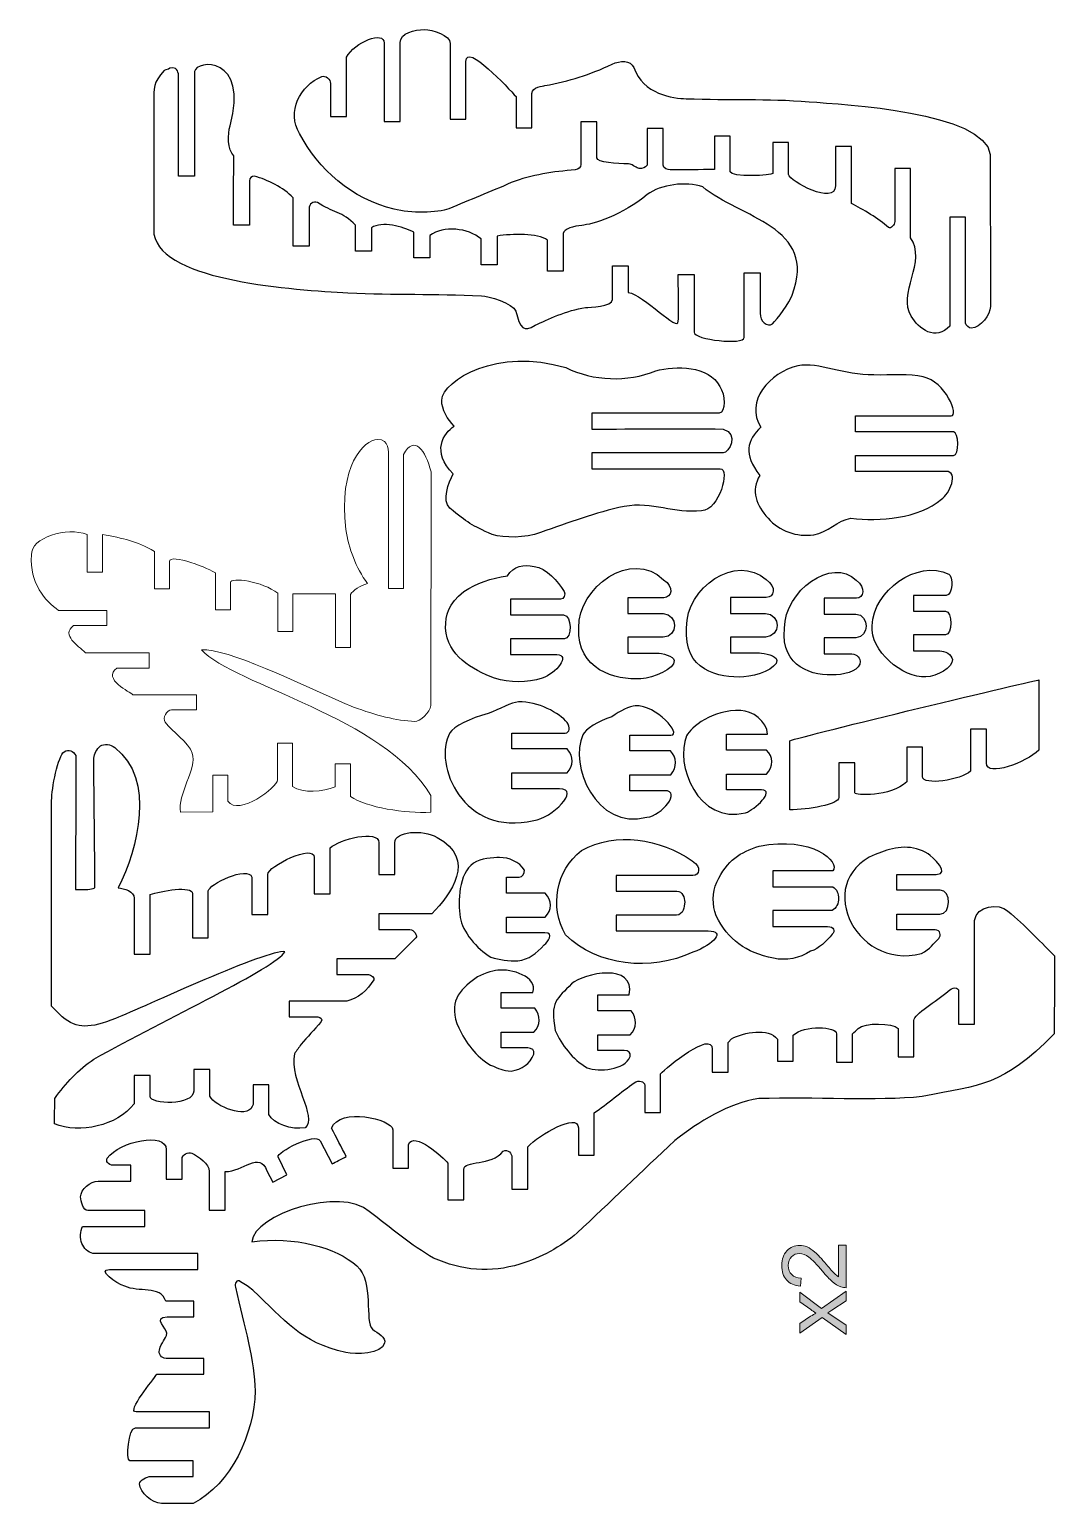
# Model space of a CAD drawing. Header units: inches. Extents: x 51 to 245, y 186 to 464.
import ezdxf

# ---------------------------------------------------------------- set-up
doc = ezdxf.new("R2010")
doc.units = ezdxf.units.IN
doc.header["$MEASUREMENT"] = 0
doc.layers.add('Capa 1', color=7, linetype='Continuous')

msp = doc.modelspace()

# ---------------------------------------------------------------- hatches: boundary and pattern name
at = {"layer": 'Capa 1'}
h = msp.add_hatch(color=1, dxfattribs=at)
h.dxf.hatch_style = 2
edge = h.paths.add_edge_path()
edge.add_spline(control_points=[(205.58, 217.55), (205.58, 217.55), (201.02, 220.76), (201.02, 220.76), (201.02, 220.76), (196.8, 217.79), (196.8, 217.79), (196.8, 217.79), (196.8, 219.65), (196.8, 219.65), (196.8, 219.65), (198.86, 221), (198.86, 221), (199.25, 221.25), (199.58, 221.46), (199.85, 221.61), (199.48, 221.85), (199.16, 222.07), (198.88, 222.28), (198.88, 222.28), (196.8, 223.76), (196.8, 223.76), (196.8, 223.76), (196.8, 225.54), (196.8, 225.54), (196.8, 225.54), (200.94, 222.5), (200.94, 222.5), (200.94, 222.5), (205.58, 225.77), (205.58, 225.77), (205.58, 225.77), (205.58, 223.94), (205.58, 223.94), (205.58, 223.94), (202.85, 222.14), (202.85, 222.14), (202.85, 222.14), (202.12, 221.66), (202.12, 221.66), (202.12, 221.66), (205.58, 219.35), (205.58, 219.35), (205.58, 219.35), (205.58, 217.55), (205.58, 217.55), (205.58, 217.55), (205.58, 217.55), (205.58, 217.55)], knot_values=[0, 0, 0, 0, 1, 1, 1, 2, 2, 2, 3, 3, 3, 4, 4, 4, 5, 5, 5, 6, 6, 6, 7, 7, 7, 8, 8, 8, 9, 9, 9, 10, 10, 10, 11, 11, 11, 12, 12, 12, 13, 13, 13, 14, 14, 14, 15, 15, 15, 16, 16, 16, 16], degree=3, periodic=0)
edge = h.paths.add_edge_path()
edge.add_spline(control_points=[(204.15, 234.42), (204.15, 234.42), (205.58, 234.42), (205.58, 234.42), (205.58, 234.42), (205.58, 226.41), (205.58, 226.41), (205.23, 226.4), (204.88, 226.45), (204.55, 226.58), (204, 226.78), (203.47, 227.11), (202.94, 227.56), (202.41, 228.01), (201.8, 228.66), (201.1, 229.51), (200.02, 230.82), (199.17, 231.72), (198.53, 232.18), (197.9, 232.64), (197.31, 232.87), (196.74, 232.87), (196.15, 232.87), (195.66, 232.66), (195.25, 232.24), (194.85, 231.82), (194.64, 231.27), (194.64, 230.59), (194.64, 229.87), (194.86, 229.3), (195.29, 228.87), (195.72, 228.44), (196.31, 228.22), (197.07, 228.22), (197.07, 228.22), (196.92, 226.69), (196.92, 226.69), (195.78, 226.79), (194.91, 227.19), (194.31, 227.87), (193.71, 228.55), (193.41, 229.47), (193.41, 230.62), (193.41, 231.79), (193.73, 232.71), (194.38, 233.38), (195.02, 234.06), (195.82, 234.4), (196.78, 234.4), (197.26, 234.4), (197.74, 234.3), (198.21, 234.1), (198.68, 233.91), (199.17, 233.58), (199.69, 233.12), (200.21, 232.66), (200.92, 231.89), (201.82, 230.82), (202.57, 229.93), (203.08, 229.36), (203.35, 229.1), (203.61, 228.85), (203.88, 228.64), (204.15, 228.47), (204.15, 228.47), (204.15, 234.42), (204.15, 234.42)], knot_values=[0, 0, 0, 0, 0.352778, 0.352778, 0.352778, 0.705556, 0.705556, 0.705556, 1.058334, 1.058334, 1.058334, 1.411112, 1.411112, 1.411112, 1.76389, 1.76389, 1.76389, 2.116668, 2.116668, 2.116668, 2.469446, 2.469446, 2.469446, 2.822224, 2.822224, 2.822224, 3.175002, 3.175002, 3.175002, 3.52778, 3.52778, 3.52778, 3.880558, 3.880558, 3.880558, 4.233336, 4.233336, 4.233336, 4.586114, 4.586114, 4.586114, 4.938892, 4.938892, 4.938892, 5.29167, 5.29167, 5.29167, 5.644448, 5.644448, 5.644448, 5.997226, 5.997226, 5.997226, 6.350004, 6.350004, 6.350004, 6.702782, 6.702782, 6.702782, 7.05556, 7.05556, 7.05556, 7.408338, 7.408338, 7.408338, 7.761116, 7.761116, 7.761116, 7.761116], degree=3, periodic=0)
edge.add_line((204.15, 234.42), (204.15, 234.42))

# ---------------------------------------------------------------- linework, layer by layer
at = {"layer": 'Capa 1', "color": 250, "lineweight": 25}
for points, knots in [([(121.29, 446.77), (121.29, 446.77), (118.3, 446.77), (118.3, 446.77), (118.3, 446.77), (118.3, 461.58), (118.3, 461.58), (118.3, 463.98), (112.69, 461.76), (111.15, 458.91), (111.15, 455.26), (111.15, 451.35), (111.15, 447.69), (110.12, 447.69), (109.06, 447.69), (108.15, 447.69), (108.15, 449.76), (108.15, 451.84), (108.15, 453.92), (108.15, 454.71), (107.15, 455.55), (106.51, 455.23), (102.39, 453.62), (99.83, 448.5), (102.31, 444.5), (105.69, 437.81), (112.27, 432), (120.18, 430.2), (123.18, 429.3), (128.44, 429.52), (130.51, 430.22), (134.47, 431.95), (138.35, 433.47), (142.31, 435.2), (146.18, 436.71), (150.24, 437.28), (154.38, 437.61), (154.97, 437.69), (155.5, 438.09), (155.46, 438.63), (155.46, 438.63), (155.46, 446.67), (155.46, 446.67), (155.46, 446.67), (158.45, 446.67), (158.45, 446.67), (158.45, 446.67), (158.45, 439.9), (158.45, 439.9), (158.46, 438.96), (162.4, 438.77), (164.42, 438.77), (165.45, 438.53), (166.03, 437.93), (166.47, 437.87), (167.09, 437.79), (167.64, 438.05), (167.98, 438.52), (167.98, 438.52), (167.98, 445.4), (167.98, 445.4), (168.83, 445.4), (169.91, 445.4), (170.97, 445.4), (170.97, 443.6), (170.97, 440.82), (170.97, 438.52), (170.97, 437.9), (171.86, 437.59), (172.34, 437.61), (175, 437.61), (178.04, 437.66), (180.7, 437.66), (180.7, 440), (180.7, 442.12), (180.7, 443.98), (182.02, 443.98), (182.44, 443.98), (183.69, 443.98), (183.69, 441.73), (183.69, 439.48), (183.69, 437.23), (183.69, 436.16), (191.71, 436.55), (191.71, 436.92), (191.71, 439.32), (191.71, 441.07), (191.71, 442.76), (192.71, 442.76), (193.71, 442.76), (194.7, 442.76), (194.7, 442.76), (194.7, 436.72), (194.7, 436.72), (194.84, 435.54), (203.49, 430.74), (203.58, 434.6), (203.58, 434.6), (203.58, 442.05), (203.58, 442.05), (203.58, 442.05), (206.57, 442.05), (206.57, 442.05), (206.57, 442.05), (206.57, 431.28), (206.57, 431.28), (208.69, 430.17), (211.77, 428.36), (213.56, 426.71), (214.1, 426.43), (214.71, 427.23), (214.75, 427.86), (214.75, 427.86), (214.75, 437.9), (214.75, 437.9), (214.75, 437.9), (217.74, 437.9), (217.74, 437.9), (217.74, 437.9), (217.74, 424.76), (217.74, 424.76), (220.94, 420.43), (215.2, 414.06), (217.88, 409.97), (219.19, 407.55), (222.56, 405.18), (225.16, 408.11), (225.16, 415.04), (225.16, 423.28), (225.16, 428.7), (225.16, 428.7), (228.15, 428.7), (228.15, 428.7), (228.15, 428.7), (228.15, 408.66), (228.15, 408.66), (228.15, 408.19), (228.84, 407.69), (229.19, 407.69), (231.04, 407.75), (232.79, 410.3), (232.85, 411.77), (232.85, 421.42), (232.8, 430.87), (232.8, 440.51), (231.77, 448.58), (205.08, 449.99), (198.6, 450.48), (190.44, 451.14), (183.65, 450.74), (175.35, 451.06), (172.97, 451.06), (167.11, 451.96), (165.46, 456.93), (164.82, 458.36), (162.86, 458.34), (161.36, 457.56), (157.15, 455.63), (153.26, 454.35), (148.67, 453.54), (148.35, 453.35), (146.19, 453.4), (146.19, 452.03), (146.19, 452.03), (146.19, 445.56), (146.19, 445.56), (146.19, 445.56), (143.2, 445.56), (143.2, 445.56), (143.2, 445.56), (143.2, 451.45), (143.2, 451.45), (141.77, 452.99), (133.74, 461.76), (133.74, 458.08), (133.74, 458.08), (133.74, 447.18), (133.74, 447.18), (133.74, 447.18), (130.75, 447.18), (130.75, 447.18), (130.75, 447.18), (130.75, 461.48), (130.75, 461.48), (130.75, 463.08), (127.51, 464.13), (125.82, 464.13), (124.14, 464.14), (121.29, 463.45), (121.29, 461.65), (121.29, 456.45), (121.29, 451.84), (121.29, 446.77), (121.29, 446.77), (121.29, 446.77), (121.29, 446.77)], [0, 0, 0, 0, 1, 1, 1, 2, 2, 2, 3, 3, 3, 4, 4, 4, 5, 5, 5, 6, 6, 6, 7, 7, 7, 8, 8, 8, 9, 9, 9, 10, 10, 10, 11, 11, 11, 12, 12, 12, 13, 13, 13, 14, 14, 14, 15, 15, 15, 16, 16, 16, 17, 17, 17, 18, 18, 18, 19, 19, 19, 20, 20, 20, 21, 21, 21, 22, 22, 22, 23, 23, 23, 24, 24, 24, 25, 25, 25, 26, 26, 26, 27, 27, 27, 28, 28, 28, 29, 29, 29, 30, 30, 30, 31, 31, 31, 32, 32, 32, 33, 33, 33, 34, 34, 34, 35, 35, 35, 36, 36, 36, 37, 37, 37, 38, 38, 38, 39, 39, 39, 40, 40, 40, 41, 41, 41, 42, 42, 42, 43, 43, 43, 44, 44, 44, 45, 45, 45, 46, 46, 46, 47, 47, 47, 48, 48, 48, 49, 49, 49, 50, 50, 50, 51, 51, 51, 52, 52, 52, 53, 53, 53, 54, 54, 54, 55, 55, 55, 56, 56, 56, 57, 57, 57, 58, 58, 58, 59, 59, 59, 60, 60, 60, 61, 61, 61, 62, 62, 62, 63, 63, 63, 64, 64, 64, 65, 65, 65, 65]), ([(195.37, 413.94), (194.97, 412.68), (192.55, 409.28), (191.65, 408.55), (190.69, 407.77), (189.3, 409.02), (189.3, 410.52), (189.3, 413.06), (189.3, 415.6), (189.3, 418.14), (188.3, 418.14), (187.3, 418.14), (186.31, 418.14), (186.31, 414.06), (186.31, 409.99), (186.31, 405.91), (186.31, 404.51), (176.84, 405.45), (176.84, 406.97), (176.84, 411.33), (176.84, 413.83), (176.84, 417.86), (175.84, 417.86), (174.84, 417.86), (173.85, 417.86), (173.85, 416.92), (173.93, 409.25), (173.85, 409.05), (173.94, 406.74), (167.32, 414.04), (164.4, 414.46), (164.4, 414.46), (164.39, 419.48), (164.39, 419.48), (164.39, 419.48), (161.4, 419.48), (161.4, 419.48), (161.4, 417.48), (161.4, 415.11), (161.4, 413.11), (161.4, 411.78), (157.11, 411.67), (156.32, 411.58), (152.75, 411.13), (149.15, 409.28), (146.82, 408.29), (144.65, 406.82), (143.92, 407.69), (143.18, 410.92), (142.59, 412.44), (137.94, 413.8), (136.67, 413.82), (127.67, 414.19), (120.42, 414), (111.42, 414.38), (101.44, 414.97), (76.41, 416.42), (74.79, 425.44), (74.79, 433.75), (74.74, 442.06), (74.74, 450.37), (74.78, 453.17), (74.52, 454.02), (76.74, 456.36), (77.07, 456.69), (77.48, 456.5), (77.81, 456.84), (79.1, 457.08), (79.32, 456.33), (79.44, 455.41), (79.44, 449.09), (79.44, 442.75), (79.44, 436.43), (80.43, 436.43), (81.42, 436.41), (82.43, 436.41), (82.43, 443.39), (82.43, 449.22), (82.43, 456.2), (82.77, 458.45), (92.83, 459.21), (89.18, 445.92), (88.65, 444.45), (88.73, 441.39), (89.85, 440.28), (89.85, 435.54), (89.82, 431.88), (89.82, 427.14), (90.81, 427.14), (91.81, 427.14), (92.81, 427.14), (92.81, 429.93), (92.81, 432.73), (92.81, 435.53), (92.81, 436.06), (93.28, 436.49), (93.69, 436.41), (96.35, 435.76), (99.19, 434.29), (101.09, 432.33), (101.09, 429.29), (101.09, 426.26), (101.09, 423.22), (102.09, 423.22), (103.09, 423.22), (104.08, 423.22), (104.08, 425.57), (104.08, 427.91), (104.08, 430.26), (104.08, 431.21), (104.9, 431.69), (105.66, 431.42), (108.54, 429.6), (110.37, 429.71), (112.89, 427.17), (112.89, 425.16), (112.89, 424.08), (112.89, 422.28), (114.18, 422.28), (114.7, 422.28), (115.88, 422.28), (115.88, 423.88), (115.88, 425.07), (115.88, 426.68), (117.89, 427.98), (121.76, 426.88), (123.9, 425.84), (123.9, 424.24), (123.9, 422.61), (123.9, 421), (124.9, 421), (125.9, 420.99), (126.9, 420.99), (126.9, 422.4), (126.9, 423.81), (126.9, 425.22), (129.47, 427.13), (134.17, 426.65), (136.62, 424.55), (136.62, 423.1), (136.62, 421.09), (136.62, 419.64), (137.82, 419.64), (138.52, 419.64), (139.61, 419.64), (139.61, 421.44), (139.61, 423.31), (139.61, 425.11), (142.55, 425.55), (147.26, 425.67), (149.14, 424.33), (149.14, 422.39), (149.14, 420.4), (149.14, 418.45), (150.14, 418.45), (151.14, 418.44), (152.13, 418.44), (152.13, 420.83), (152.13, 423.22), (152.13, 425.6), (152.17, 426.41), (154.18, 427.02), (155.64, 427.13), (157.48, 427.26), (163.46, 429.07), (168, 432.95), (170.56, 434.84), (175.31, 435.51), (178.48, 434.41), (185.45, 428.48), (200.36, 426.99), (195.37, 413.94), (195.37, 413.94), (195.37, 413.94), (195.37, 413.94)], [0, 0, 0, 0, 1, 1, 1, 2, 2, 2, 3, 3, 3, 4, 4, 4, 5, 5, 5, 6, 6, 6, 7, 7, 7, 8, 8, 8, 9, 9, 9, 10, 10, 10, 11, 11, 11, 12, 12, 12, 13, 13, 13, 14, 14, 14, 15, 15, 15, 16, 16, 16, 17, 17, 17, 18, 18, 18, 19, 19, 19, 20, 20, 20, 21, 21, 21, 22, 22, 22, 23, 23, 23, 24, 24, 24, 25, 25, 25, 26, 26, 26, 27, 27, 27, 28, 28, 28, 29, 29, 29, 30, 30, 30, 31, 31, 31, 32, 32, 32, 33, 33, 33, 34, 34, 34, 35, 35, 35, 36, 36, 36, 37, 37, 37, 38, 38, 38, 39, 39, 39, 40, 40, 40, 41, 41, 41, 42, 42, 42, 43, 43, 43, 44, 44, 44, 45, 45, 45, 46, 46, 46, 47, 47, 47, 48, 48, 48, 49, 49, 49, 50, 50, 50, 51, 51, 51, 52, 52, 52, 53, 53, 53, 54, 54, 54, 55, 55, 55, 56, 56, 56, 57, 57, 57, 58, 58, 58, 58]), ([(131.32, 380.18), (130.48, 378.49), (129.11, 375.14), (130.72, 373.69), (134.03, 370.98), (134.78, 370.42), (138.7, 368.7), (140.98, 368.04), (144.92, 368.01), (147.82, 369.1), (153.24, 370.97), (158.11, 372.86), (163.64, 374.03), (169, 374.92), (173.05, 372.66), (178.27, 373.17), (181.61, 373.33), (183.7, 381.14), (181.78, 381.13), (173.63, 381.13), (165.42, 381.13), (157.55, 381.13), (157.55, 381.13), (157.55, 384.12), (157.55, 384.12), (165.69, 384.12), (174.12, 384.12), (182.36, 384.12), (183.47, 384.14), (185.33, 387.79), (182.36, 388.63), (174.2, 388.79), (165.72, 388.63), (157.55, 388.63), (157.55, 388.63), (157.55, 391.62), (157.55, 391.62), (157.55, 391.62), (157.65, 391.62), (157.65, 391.62), (157.65, 391.62), (157.65, 391.64), (157.65, 391.64), (165.63, 391.64), (173.61, 391.64), (181.59, 391.64), (182.87, 391.7), (182.81, 395.23), (181.68, 396.68), (179.69, 400.66), (173.29, 400.68), (169.62, 399.62), (164.1, 397.47), (157.94, 397.69), (152.59, 400.24), (139.72, 404.19), (129.4, 397.84), (129.16, 394.12), (129.16, 392.26), (130.24, 390.51), (131.52, 389.17), (129.46, 387.88), (127.18, 384.31), (131.32, 380.18), (131.32, 380.18), (131.32, 380.18), (131.32, 380.18)], [0, 0, 0, 0, 1, 1, 1, 2, 2, 2, 3, 3, 3, 4, 4, 4, 5, 5, 5, 6, 6, 6, 7, 7, 7, 8, 8, 8, 9, 9, 9, 10, 10, 10, 11, 11, 11, 12, 12, 12, 13, 13, 13, 14, 14, 14, 15, 15, 15, 16, 16, 16, 17, 17, 17, 18, 18, 18, 19, 19, 19, 20, 20, 20, 21, 21, 21, 22, 22, 22, 22]), ([(189.46, 389), (186.33, 393.84), (191.12, 399.32), (196.47, 400.59), (200.39, 401.34), (205.12, 398.76), (210.82, 398.87), (213.96, 398.74), (217.57, 399.18), (220.14, 398.5), (224.27, 397.63), (227.02, 391.12), (225.4, 391.12), (219.38, 391.12), (213.35, 391.12), (207.33, 391.12), (207.33, 390.13), (207.33, 389.13), (207.33, 388.13), (213.69, 388.13), (219.5, 388.13), (225.85, 388.13), (226.87, 388.13), (227.02, 383.63), (225.85, 383.63), (219.72, 383.63), (213.58, 383.63), (207.44, 383.63), (207.44, 383.63), (207.44, 383.63), (207.44, 383.63), (207.44, 383.63), (207.44, 383.63), (207.44, 383.63), (207.44, 383.63), (207.43, 383.63), (207.43, 383.63), (207.43, 383.63), (207.43, 383.63), (207.43, 383.63), (207.43, 383.63), (207.43, 383.63), (207.43, 383.63), (207.43, 383.63), (207.42, 383.63), (207.42, 383.63), (207.42, 383.63), (207.42, 383.63), (207.42, 383.63), (207.42, 383.63), (207.42, 383.63), (207.42, 383.63), (207.42, 383.63), (207.41, 383.63), (207.41, 383.63), (207.41, 383.63), (207.41, 383.63), (207.41, 383.63), (207.41, 383.63), (207.41, 383.63), (207.41, 383.63), (207.4, 383.63), (207.4, 383.63), (207.4, 383.63), (207.4, 383.63), (207.4, 383.63), (207.4, 383.63), (207.4, 383.63), (207.4, 383.63), (207.4, 383.63), (207.39, 383.63), (207.39, 383.63), (207.39, 383.63), (207.39, 383.63), (207.39, 383.63), (207.39, 383.63), (207.39, 383.63), (207.39, 383.63), (207.38, 383.63), (207.38, 383.63), (207.38, 383.63), (207.38, 383.63), (207.38, 383.63), (207.38, 383.63), (207.38, 383.63), (207.38, 383.63), (207.38, 383.63), (207.37, 383.63), (207.37, 383.63), (207.37, 383.63), (207.37, 383.63), (207.37, 383.63), (207.37, 383.63), (207.37, 383.63), (207.37, 383.63), (207.37, 383.63), (207.36, 383.63), (207.36, 383.63), (207.36, 383.63), (207.36, 383.63), (207.36, 383.63), (207.36, 383.63), (207.36, 383.63), (207.36, 383.63), (207.35, 383.63), (207.35, 383.63), (207.35, 383.63), (207.35, 383.63), (207.35, 383.63), (207.35, 383.63), (207.35, 383.63), (207.35, 383.63), (207.34, 383.63), (207.34, 383.63), (207.34, 383.63), (207.34, 383.63), (207.34, 383.63), (207.34, 383.63), (207.34, 383.63), (207.34, 383.63), (207.34, 383.63), (207.33, 383.63), (207.33, 383.63), (207.33, 383.63), (207.33, 382.63), (207.33, 381.64), (207.33, 380.64), (207.33, 380.64), (207.33, 380.64), (207.34, 380.64), (207.34, 380.64), (207.34, 380.64), (207.34, 380.64), (207.34, 380.64), (207.34, 380.64), (207.34, 380.64), (207.34, 380.64), (207.34, 380.64), (207.35, 380.64), (207.35, 380.64), (207.35, 380.64), (207.35, 380.64), (207.35, 380.64), (207.35, 380.64), (207.35, 380.64), (207.35, 380.64), (207.36, 380.64), (207.36, 380.64), (207.36, 380.64), (207.36, 380.64), (207.36, 380.64), (207.36, 380.64), (207.36, 380.64), (207.36, 380.64), (207.37, 380.64), (207.37, 380.64), (207.37, 380.64), (207.37, 380.64), (207.37, 380.64), (207.37, 380.64), (207.37, 380.64), (207.37, 380.64), (207.37, 380.64), (207.38, 380.64), (207.38, 380.64), (207.38, 380.64), (207.38, 380.64), (207.38, 380.64), (207.38, 380.64), (207.38, 380.64), (207.38, 380.64), (207.38, 380.64), (207.39, 380.64), (207.39, 380.64), (207.39, 380.64), (207.39, 380.64), (207.39, 380.64), (207.39, 380.64), (207.39, 380.64), (207.39, 380.64), (207.4, 380.64), (207.4, 380.64), (207.4, 380.64), (207.4, 380.64), (207.4, 380.64), (207.4, 380.64), (207.4, 380.64), (207.4, 380.64), (207.4, 380.64), (207.41, 380.64), (207.41, 380.64), (207.41, 380.64), (207.41, 380.64), (207.41, 380.64), (207.41, 380.64), (207.41, 380.64), (207.41, 380.64), (207.42, 380.64), (207.42, 380.64), (207.42, 380.64), (207.42, 380.64), (207.42, 380.64), (207.42, 380.64), (207.42, 380.64), (207.42, 380.64), (207.42, 380.64), (207.43, 380.64), (207.43, 380.64), (207.43, 380.64), (207.43, 380.64), (207.43, 380.64), (207.43, 380.64), (207.43, 380.64), (207.43, 380.64), (207.43, 380.64), (207.44, 380.64), (207.44, 380.64), (207.44, 380.64), (207.44, 380.64), (207.44, 380.64), (207.44, 380.64), (207.44, 380.64), (207.44, 380.64), (213.1, 380.64), (218.75, 380.64), (224.4, 380.64), (227.02, 380.64), (225.06, 376.31), (223.59, 375.39), (219.27, 371.68), (211.88, 371.18), (206.49, 371.78), (204, 371.47), (202.02, 369.02), (199.46, 368.67), (196.24, 368.18), (192.98, 369.35), (190.81, 371.79), (188.64, 374.22), (187.51, 376.97), (189.26, 379.89), (186.07, 383.97), (186.87, 386.46), (189.46, 389), (189.46, 389), (189.46, 389), (189.46, 389)], [0, 0, 0, 0, 1, 1, 1, 2, 2, 2, 3, 3, 3, 4, 4, 4, 5, 5, 5, 6, 6, 6, 7, 7, 7, 8, 8, 8, 9, 9, 9, 10, 10, 10, 11, 11, 11, 12, 12, 12, 13, 13, 13, 14, 14, 14, 15, 15, 15, 16, 16, 16, 17, 17, 17, 18, 18, 18, 19, 19, 19, 20, 20, 20, 21, 21, 21, 22, 22, 22, 23, 23, 23, 24, 24, 24, 25, 25, 25, 26, 26, 26, 27, 27, 27, 28, 28, 28, 29, 29, 29, 30, 30, 30, 31, 31, 31, 32, 32, 32, 33, 33, 33, 34, 34, 34, 35, 35, 35, 36, 36, 36, 37, 37, 37, 38, 38, 38, 39, 39, 39, 40, 40, 40, 41, 41, 41, 42, 42, 42, 43, 43, 43, 44, 44, 44, 45, 45, 45, 46, 46, 46, 47, 47, 47, 48, 48, 48, 49, 49, 49, 50, 50, 50, 51, 51, 51, 52, 52, 52, 53, 53, 53, 54, 54, 54, 55, 55, 55, 56, 56, 56, 57, 57, 57, 58, 58, 58, 59, 59, 59, 60, 60, 60, 61, 61, 61, 62, 62, 62, 63, 63, 63, 64, 64, 64, 65, 65, 65, 66, 66, 66, 67, 67, 67, 68, 68, 68, 69, 69, 69, 70, 70, 70, 71, 71, 71, 72, 72, 72, 73, 73, 73, 74, 74, 74, 75, 75, 75, 76, 76, 76, 77, 77, 77, 78, 78, 78, 79, 79, 79, 80, 80, 80, 81, 81, 81, 82, 82, 82, 82]), ([(164.32, 356.78), (166.58, 356.78), (168.84, 356.78), (171.11, 356.78), (172.6, 356.78), (173.14, 358.77), (171.08, 360.18), (164.99, 366.05), (154.97, 358.72), (155.04, 351.08), (154.7, 343.12), (162.01, 341.16), (166.8, 341.45), (169.22, 341.56), (173.17, 343.36), (173.09, 344.89), (173.04, 345.83), (170.74, 346.29), (169.82, 346.29), (167.98, 346.29), (166.15, 346.29), (164.32, 346.29), (164.32, 347.29), (164.32, 348.29), (164.32, 349.29), (166.54, 349.29), (168.76, 349.29), (170.97, 349.29), (173.86, 349.43), (173.88, 353.6), (170.97, 353.79), (168.76, 353.79), (166.54, 353.79), (164.32, 353.79), (164.32, 354.78), (164.32, 355.78), (164.32, 356.78), (164.32, 356.78), (164.32, 356.78), (164.32, 356.78)], [0, 0, 0, 0, 1, 1, 1, 2, 2, 2, 3, 3, 3, 4, 4, 4, 5, 5, 5, 6, 6, 6, 7, 7, 7, 8, 8, 8, 9, 9, 9, 10, 10, 10, 11, 11, 11, 12, 12, 12, 13, 13, 13, 13]), ([(183.7, 356.82), (185.96, 356.82), (188.22, 356.82), (190.49, 356.82), (191.99, 356.82), (192.52, 358.81), (190.46, 360.22), (184.79, 365.15), (175.35, 358.75), (175.42, 351.11), (174.79, 343.02), (181.46, 341.53), (186.25, 341.82), (188.67, 341.93), (192.55, 343.4), (192.47, 344.93), (192.42, 345.87), (190.12, 346.33), (189.2, 346.33), (187.37, 346.33), (185.53, 346.33), (183.7, 346.33), (183.7, 347.33), (183.7, 348.32), (183.7, 349.32), (185.92, 349.32), (188.14, 349.32), (190.36, 349.32), (193.24, 349.46), (193.26, 353.63), (190.36, 353.82), (188.14, 353.82), (185.92, 353.82), (183.7, 353.82), (183.7, 354.82), (183.7, 355.82), (183.7, 356.82), (183.7, 356.82), (183.7, 356.82), (183.7, 356.82)], [0, 0, 0, 0, 1, 1, 1, 2, 2, 2, 3, 3, 3, 4, 4, 4, 5, 5, 5, 6, 6, 6, 7, 7, 7, 8, 8, 8, 9, 9, 9, 10, 10, 10, 11, 11, 11, 12, 12, 12, 13, 13, 13, 13]), ([(139.13, 341.55), (142.05, 340.71), (145.24, 340.65), (148.16, 341.55), (150.75, 342.45), (153.62, 346.02), (150.9, 346.02), (147.99, 346.02), (145.07, 346.02), (142.16, 346.02), (142.16, 347.01), (142.16, 348.01), (142.16, 349.01), (145.55, 349.01), (148.94, 349.01), (152.34, 349.01), (153.77, 349.01), (153.79, 353.51), (152.19, 353.51), (148.85, 353.51), (145.51, 353.51), (142.16, 353.51), (142.16, 354.51), (142.16, 355.5), (142.16, 356.5), (145.3, 356.5), (148.43, 356.5), (151.57, 356.5), (152.28, 356.5), (152.57, 357.41), (152.29, 357.94), (151.06, 359.92), (149.04, 362.35), (146.6, 362.69), (144.66, 363.06), (142.74, 362.84), (141.57, 360.89), (138.39, 360.46), (135.83, 359.57), (133.34, 357.94), (130.37, 355.61), (129.9, 353.48), (129.9, 351.03), (130.16, 345.75), (134.89, 343.24), (139.13, 341.55), (139.13, 341.55), (139.13, 341.55), (139.13, 341.55)], [0, 0, 0, 0, 1, 1, 1, 2, 2, 2, 3, 3, 3, 4, 4, 4, 5, 5, 5, 6, 6, 6, 7, 7, 7, 8, 8, 8, 9, 9, 9, 10, 10, 10, 11, 11, 11, 12, 12, 12, 13, 13, 13, 14, 14, 14, 15, 15, 15, 16, 16, 16, 16]), ([(201.4, 356.69), (203.44, 356.69), (205.48, 356.69), (207.52, 356.69), (208.88, 356.69), (209.36, 358.68), (207.5, 360.09), (202.9, 364.55), (193.98, 358.11), (193.92, 350.99), (193.18, 343.5), (199.38, 341.92), (203.7, 342.21), (205.89, 342.32), (208.32, 343.22), (208.25, 344.75), (208.21, 345.69), (207.19, 346.2), (206.36, 346.2), (204.71, 346.2), (203.05, 346.2), (201.4, 346.2), (201.4, 347.2), (201.4, 348.2), (201.4, 349.19), (203.4, 349.19), (205.4, 349.19), (207.41, 349.19), (210.01, 349.33), (210.03, 353.51), (207.41, 353.69), (205.4, 353.69), (203.4, 353.69), (201.4, 353.69), (201.4, 354.69), (201.4, 355.69), (201.4, 356.69), (201.4, 356.69), (201.4, 356.69), (201.4, 356.69)], [0, 0, 0, 0, 1, 1, 1, 2, 2, 2, 3, 3, 3, 4, 4, 4, 5, 5, 5, 6, 6, 6, 7, 7, 7, 8, 8, 8, 9, 9, 9, 10, 10, 10, 11, 11, 11, 12, 12, 12, 13, 13, 13, 13]), ([(218.32, 357.22), (220.36, 357.22), (222.41, 357.22), (224.45, 357.22), (225.8, 357.22), (225.77, 360.86), (224.99, 361.24), (218.88, 364.04), (210.74, 358.1), (210.49, 351.49), (209.99, 346.84), (216.3, 341.51), (220.63, 341.8), (222.81, 341.91), (225.72, 343.56), (225.65, 345.1), (225.6, 346.03), (224.12, 346.73), (223.29, 346.73), (221.63, 346.73), (219.98, 346.73), (218.32, 346.73), (218.32, 347.73), (218.32, 348.73), (218.32, 349.73), (220.33, 349.73), (222.33, 349.73), (224.33, 349.73), (225.62, 349.73), (225.77, 354.23), (224.33, 354.23), (222.33, 354.23), (220.33, 354.23), (218.32, 354.23), (218.32, 355.22), (218.32, 356.22), (218.32, 357.22), (218.32, 357.22), (218.32, 357.22), (218.32, 357.22)], [0, 0, 0, 0, 1, 1, 1, 2, 2, 2, 3, 3, 3, 4, 4, 4, 5, 5, 5, 6, 6, 6, 7, 7, 7, 8, 8, 8, 9, 9, 9, 10, 10, 10, 11, 11, 11, 12, 12, 12, 13, 13, 13, 13]), ([(207.21, 319.9), (207.21, 319.39), (213.91, 319.09), (217.02, 321.99), (217.02, 324.17), (217.02, 326.36), (217.02, 328.55), (218.31, 328.55), (218.94, 328.55), (220.01, 328.55), (220.01, 326.69), (220.01, 324.84), (220.01, 322.98), (220.02, 321.19), (227.27, 322.32), (229.1, 324.01), (229.1, 326.65), (229.1, 329.29), (229.1, 331.93), (230.09, 331.93), (231.09, 331.93), (232.09, 331.93), (232.09, 329.79), (232.09, 327.64), (232.09, 325.5), (232.09, 322.78), (239.68, 325.7), (241.96, 327.97), (241.96, 331.96), (241.98, 337.25), (241.98, 341.24), (241.91, 341.31), (197.36, 330.75), (194.91, 329.72), (194.91, 326.07), (194.91, 320.33), (194.91, 316.68), (198.36, 316.71), (204.22, 317.69), (204.22, 319.03), (204.22, 321.2), (204.22, 323.38), (204.22, 325.55), (205.22, 325.55), (206.21, 325.55), (207.21, 325.55), (207.21, 323.67), (207.21, 321.79), (207.21, 319.9), (207.21, 319.9), (207.21, 319.9), (207.21, 319.9)], [0, 0, 0, 0, 1, 1, 1, 2, 2, 2, 3, 3, 3, 4, 4, 4, 5, 5, 5, 6, 6, 6, 7, 7, 7, 8, 8, 8, 9, 9, 9, 10, 10, 10, 11, 11, 11, 12, 12, 12, 13, 13, 13, 14, 14, 14, 15, 15, 15, 16, 16, 16, 17, 17, 17, 17]), ([(130.72, 331.26), (131.36, 332.34), (134.62, 334.05), (137.91, 334.88), (140.13, 335.7), (142.32, 337.03), (143.66, 337.07), (147.26, 337.23), (151.5, 334.97), (152.85, 333.18), (153.48, 332.35), (153.38, 331.21), (152.49, 331.21), (152.49, 331.21), (142.43, 331.19), (142.43, 331.19), (142.43, 331.19), (142.43, 328.19), (142.43, 328.19), (142.43, 328.19), (152.83, 328.19), (152.83, 328.19), (154.28, 326.65), (153.99, 325.12), (152.84, 323.67), (152.84, 323.67), (142.43, 323.67), (142.43, 323.67), (142.43, 322.57), (142.43, 321.93), (142.43, 320.68), (142.43, 320.68), (151.39, 320.68), (151.39, 320.68), (155.58, 320.68), (149.91, 315.02), (146.54, 314.71), (133.31, 311.48), (127.37, 325.22), (130.72, 331.26), (130.72, 331.26), (130.72, 331.26), (130.72, 331.26)], [0, 0, 0, 0, 1, 1, 1, 2, 2, 2, 3, 3, 3, 4, 4, 4, 5, 5, 5, 6, 6, 6, 7, 7, 7, 8, 8, 8, 9, 9, 9, 10, 10, 10, 11, 11, 11, 12, 12, 12, 13, 13, 13, 14, 14, 14, 14]), ([(155.81, 330.86), (156.3, 331.89), (158.8, 333.5), (161.32, 334.28), (162.84, 335.4), (164.7, 336.3), (165.72, 336.34), (169.76, 336.56), (174.62, 330.82), (172.48, 330.82), (172.48, 330.82), (164.7, 330.82), (164.7, 330.82), (164.7, 330.82), (164.7, 327.83), (164.7, 327.83), (164.7, 327.83), (172.38, 327.83), (172.38, 327.83), (173.63, 326.61), (173.65, 324.74), (172.44, 323.31), (172.44, 323.31), (164.7, 323.31), (164.7, 323.31), (164.7, 323.31), (164.7, 320.31), (164.7, 320.31), (164.7, 320.31), (171.32, 320.31), (171.32, 320.31), (174.53, 320.31), (170.71, 315.56), (167.93, 315.29), (158.23, 312.78), (153.25, 325.18), (155.81, 330.86), (155.81, 330.86), (155.81, 330.86), (155.81, 330.86)], [0, 0, 0, 0, 1, 1, 1, 2, 2, 2, 3, 3, 3, 4, 4, 4, 5, 5, 5, 6, 6, 6, 7, 7, 7, 8, 8, 8, 9, 9, 9, 10, 10, 10, 11, 11, 11, 12, 12, 12, 13, 13, 13, 13]), ([(175.44, 330.67), (176.22, 332.34), (180.33, 335.61), (185.65, 335.47), (187.76, 335.41), (190.66, 333.46), (190.73, 330.96), (190.73, 330.96), (182.99, 330.96), (182.99, 330.96), (182.99, 330.96), (182.99, 327.97), (182.99, 327.97), (182.99, 327.97), (190.5, 327.97), (190.5, 327.97), (191.83, 326.79), (191.85, 324.86), (190.54, 323.44), (190.54, 323.44), (182.99, 323.44), (182.99, 323.44), (182.99, 323.44), (182.99, 320.45), (182.99, 320.45), (182.99, 320.45), (189.6, 320.45), (189.6, 320.45), (192.25, 320.45), (188.32, 316.66), (186.55, 316.15), (177.66, 313.8), (173.09, 325.37), (175.44, 330.67), (175.44, 330.67), (175.44, 330.67), (175.44, 330.67)], [0, 0, 0, 0, 1, 1, 1, 2, 2, 2, 3, 3, 3, 4, 4, 4, 5, 5, 5, 6, 6, 6, 7, 7, 7, 8, 8, 8, 9, 9, 9, 10, 10, 10, 11, 11, 11, 12, 12, 12, 12]), ([(96.51, 264.74), (96.51, 264.74), (96.51, 259.14), (96.51, 259.14), (97.35, 257.4), (100.83, 256.16), (103.33, 256.62), (105.83, 258.56), (100.26, 265.56), (101.33, 270.59), (101.75, 271.19), (102.16, 271.79), (102.57, 272.39), (103.82, 273.78), (105.07, 275.18), (106.32, 276.57), (106.73, 277.24), (106.31, 277.51), (105.74, 277.56), (105.74, 277.56), (100.36, 277.56), (100.36, 277.56), (100.36, 277.56), (100.34, 280.56), (100.34, 280.56), (100.34, 280.56), (111.2, 280.56), (111.2, 280.56), (113.3, 280.95), (115.21, 282.7), (116.3, 284.55), (116.51, 285), (115.8, 285.56), (115.3, 285.55), (113.3, 285.55), (111.31, 285.55), (109.31, 285.55), (109.31, 286.55), (109.31, 287.55), (109.31, 288.54), (109.31, 288.54), (120.29, 288.55), (120.29, 288.55), (120.29, 288.55), (124.28, 292.53), (124.28, 292.53), (124.66, 292.87), (123.9, 294.06), (123.13, 294.06), (123.13, 294.06), (117.29, 294.06), (117.29, 294.06), (117.29, 294.06), (117.29, 297.05), (117.29, 297.05), (117.29, 297.05), (127.27, 297.05), (127.27, 297.05), (130.83, 300.71), (135.91, 307.4), (128.27, 311.49), (125.57, 313.06), (120.27, 312.66), (120.29, 310.49), (120.29, 308.49), (120.29, 306.5), (120.29, 304.5), (119.29, 304.5), (118.29, 304.5), (117.29, 304.5), (117.29, 306.5), (117.28, 308.5), (117.28, 310.5), (117.28, 313.06), (109.71, 311.13), (108.07, 309.49), (108.07, 306.5), (108.07, 303.81), (108.07, 300.82), (107.08, 300.82), (106.08, 300.82), (105.08, 300.82), (105.08, 300.82), (105.08, 307.17), (105.08, 307.68), (105.08, 310.42), (96.26, 306.01), (96.28, 304.48), (96.28, 301.96), (96.28, 299.41), (96.28, 296.93), (95.27, 296.93), (94.47, 296.93), (93.29, 296.93), (93.29, 296.93), (93.29, 303.97), (93.29, 303.97), (92.52, 306.24), (85.05, 302.59), (85.05, 301.36), (85.05, 301.36), (85.05, 292.53), (85.05, 292.53), (85.05, 292.53), (82.06, 292.52), (82.06, 292.52), (82.06, 292.52), (82.06, 300.84), (82.06, 300.84), (82.06, 302.51), (76.06, 301.32), (74.06, 300.68), (74.06, 300.68), (74.06, 289.45), (74.06, 289.45), (74.06, 289.45), (71.07, 289.45), (71.07, 289.45), (71.07, 289.45), (71.07, 300), (71.07, 300), (71.07, 301.32), (69.15, 301.83), (68.04, 301.94), (71.73, 309.41), (75.13, 322.47), (67.42, 328.44), (66.57, 329.2), (65.33, 329.12), (64.67, 328.78), (64.01, 328.12), (63.49, 327.34), (63.43, 326.45), (63.43, 318.47), (63.62, 309.92), (63.62, 301.94), (62.79, 301.61), (62.12, 301.62), (59.95, 301.62), (59.95, 309.94), (60.05, 318.62), (60.05, 326.93), (59.44, 327.83), (58.74, 328.19), (57.8, 327.65), (56.71, 327.02), (55.41, 320.65), (55.45, 318.47), (55.45, 305.5), (55.45, 292.53), (55.45, 279.57), (56.11, 278.9), (56.78, 278.24), (57.44, 277.57), (60.38, 275.28), (62.58, 275.36), (67.52, 277.27), (72.79, 279.41), (96.51, 290.49), (99.51, 289.88), (97.87, 286.91), (77.17, 277.22), (63.43, 269.59), (60.6, 267.64), (57.99, 265.01), (56.07, 262.16), (56.03, 260.56), (55.99, 258.96), (55.96, 257.36), (60.85, 255.42), (67.69, 256.97), (71.05, 261.14), (71.05, 262.93), (71.05, 264.72), (71.05, 266.51), (71.05, 266.51), (74.04, 266.51), (74.04, 266.51), (74.04, 265.18), (74.04, 263.9), (74.04, 262.57), (74.04, 260.94), (82.26, 260.81), (82.32, 263.55), (82.32, 263.55), (82.32, 267.61), (82.32, 267.61), (82.32, 267.61), (85.32, 267.61), (85.32, 267.61), (85.32, 265.94), (85.32, 264.27), (85.32, 262.58), (86.36, 260.64), (92.28, 258.27), (93.35, 260.61), (93.35, 260.61), (93.51, 261.02), (93.51, 261.02), (93.51, 261.02), (93.51, 264.74), (93.51, 264.74), (95.55, 264.74), (94.88, 264.74), (96.51, 264.74), (96.51, 264.74), (96.51, 264.74), (96.51, 264.74)], [0, 0, 0, 0, 1, 1, 1, 2, 2, 2, 3, 3, 3, 4, 4, 4, 5, 5, 5, 6, 6, 6, 7, 7, 7, 8, 8, 8, 9, 9, 9, 10, 10, 10, 11, 11, 11, 12, 12, 12, 13, 13, 13, 14, 14, 14, 15, 15, 15, 16, 16, 16, 17, 17, 17, 18, 18, 18, 19, 19, 19, 20, 20, 20, 21, 21, 21, 22, 22, 22, 23, 23, 23, 24, 24, 24, 25, 25, 25, 26, 26, 26, 27, 27, 27, 28, 28, 28, 29, 29, 29, 30, 30, 30, 31, 31, 31, 32, 32, 32, 33, 33, 33, 34, 34, 34, 35, 35, 35, 36, 36, 36, 37, 37, 37, 38, 38, 38, 39, 39, 39, 40, 40, 40, 41, 41, 41, 42, 42, 42, 43, 43, 43, 44, 44, 44, 45, 45, 45, 46, 46, 46, 47, 47, 47, 48, 48, 48, 49, 49, 49, 50, 50, 50, 51, 51, 51, 52, 52, 52, 53, 53, 53, 54, 54, 54, 55, 55, 55, 56, 56, 56, 57, 57, 57, 58, 58, 58, 59, 59, 59, 60, 60, 60, 61, 61, 61, 62, 62, 62, 63, 63, 63, 64, 64, 64, 65, 65, 65, 66, 66, 66, 67, 67, 67, 68, 68, 68, 69, 69, 69, 69]), ([(162.12, 296.81), (165.92, 296.81), (169.72, 296.81), (173.52, 296.81), (174.81, 296.81), (175.03, 298.45), (175.08, 299.23), (175.02, 300.07), (174.71, 301.31), (173.57, 301.32), (169.75, 301.32), (165.94, 301.31), (162.12, 301.31), (162.12, 302.31), (162.12, 303.3), (162.12, 304.3), (166.95, 304.3), (171.78, 304.3), (176.6, 304.3), (177.84, 304.3), (178.33, 305.89), (176.51, 307.03), (170.35, 311.3), (162.13, 312.62), (155.56, 309.03), (150.75, 305.19), (149.47, 298.4), (152.57, 293.07), (158.56, 287.12), (168.63, 286.13), (176.61, 289.78), (180.76, 291.31), (182.75, 293.82), (179.52, 293.82), (175.64, 293.82), (171.75, 293.82), (167.86, 293.82), (165.95, 293.82), (164.04, 293.82), (162.12, 293.82), (162.12, 294.81), (162.12, 295.81), (162.12, 296.81), (162.12, 296.81), (162.12, 296.81), (162.12, 296.81)], [0, 0, 0, 0, 1, 1, 1, 2, 2, 2, 3, 3, 3, 4, 4, 4, 5, 5, 5, 6, 6, 6, 7, 7, 7, 8, 8, 8, 9, 9, 9, 10, 10, 10, 11, 11, 11, 12, 12, 12, 13, 13, 13, 14, 14, 14, 15, 15, 15, 15]), ([(191.85, 288.64), (194.27, 288.14), (196.79, 288.62), (198.85, 289.99), (200.45, 290.46), (201.88, 291.89), (202.94, 293.18), (203.55, 293.72), (203.29, 294.66), (202.04, 294.66), (202.04, 294.66), (191.72, 294.66), (191.72, 294.66), (191.72, 294.66), (191.72, 297.65), (191.72, 297.65), (195.46, 297.65), (199.2, 297.67), (202.94, 297.67), (203.7, 298.05), (204.16, 299.11), (204.16, 299.95), (204.16, 300.8), (203.79, 301.78), (203.04, 302.15), (203.04, 302.15), (191.72, 302.15), (191.72, 302.15), (191.72, 302.15), (191.72, 305.15), (191.72, 305.15), (191.72, 305.15), (203.06, 305.15), (203.06, 305.15), (204.59, 306.83), (199.14, 311.84), (189.17, 309.83), (185.6, 308.71), (183.11, 307.22), (181.13, 303.03), (180.23, 301.12), (180.28, 298.71), (181, 296.68), (183.28, 292.11), (186.52, 289.76), (191.85, 288.64), (191.85, 288.64), (191.85, 288.64), (191.85, 288.64)], [0, 0, 0, 0, 1, 1, 1, 2, 2, 2, 3, 3, 3, 4, 4, 4, 5, 5, 5, 6, 6, 6, 7, 7, 7, 8, 8, 8, 9, 9, 9, 10, 10, 10, 11, 11, 11, 12, 12, 12, 13, 13, 13, 14, 14, 14, 15, 15, 15, 16, 16, 16, 16]), ([(215.74, 294.01), (217.96, 294.01), (220.17, 294.01), (222.38, 294.01), (223.43, 294.01), (223.57, 292.96), (223.07, 292.41), (222.07, 291.41), (221.49, 290.39), (219.84, 289.58), (206.97, 286.08), (198.72, 304.3), (212.24, 308.7), (214.85, 309.78), (218.22, 310.16), (221.08, 308.37), (221.82, 307.82), (225.47, 304.49), (222.58, 304.49), (219.71, 304.49), (218, 304.49), (215.14, 304.49), (215.14, 303.49), (215.14, 302.5), (215.14, 301.5), (217.18, 301.5), (220.79, 301.5), (223.35, 301.5), (225.46, 301.5), (225.46, 297), (223.29, 297), (220.57, 297), (217.86, 297), (215.14, 297), (215.14, 296), (215.14, 295), (215.14, 294.01), (215.34, 294.01), (215.54, 294.01), (215.74, 294.01), (215.74, 294.01), (215.74, 294.01), (215.74, 294.01)], [0, 0, 0, 0, 1, 1, 1, 2, 2, 2, 3, 3, 3, 4, 4, 4, 5, 5, 5, 6, 6, 6, 7, 7, 7, 8, 8, 8, 9, 9, 9, 10, 10, 10, 11, 11, 11, 12, 12, 12, 13, 13, 13, 14, 14, 14, 14]), ([(140.05, 307.68), (141.89, 307.68), (143.83, 306.89), (144.77, 305.31), (144.79, 304.74), (144.44, 303.96), (143.76, 303.96), (143.1, 303.96), (142.06, 303.96), (141.4, 303.96), (141.4, 303.96), (141.4, 300.97), (141.4, 300.97), (141.4, 300.97), (148.7, 300.97), (148.7, 300.97), (149.99, 299.5), (150.09, 297.78), (148.7, 296.44), (148.7, 296.44), (141.4, 296.44), (141.4, 296.44), (141.4, 296.44), (141.4, 293.45), (141.4, 293.45), (143.73, 293.45), (146.29, 293.45), (148.62, 293.45), (150.51, 293.44), (149.19, 291.77), (148.53, 291.16), (146.88, 289.51), (145.74, 288.5), (143.54, 288.16), (141.88, 288.16), (140.02, 288.3), (138.46, 288.87), (135.73, 290.46), (133.08, 293.69), (132.64, 296.37), (132.18, 299.39), (132.33, 304.56), (135.19, 306.63), (136.49, 307.57), (138.88, 307.67), (140.05, 307.68), (140.05, 307.68), (140.05, 307.68), (140.05, 307.68)], [0, 0, 0, 0, 1, 1, 1, 2, 2, 2, 3, 3, 3, 4, 4, 4, 5, 5, 5, 6, 6, 6, 7, 7, 7, 8, 8, 8, 9, 9, 9, 10, 10, 10, 11, 11, 11, 12, 12, 12, 13, 13, 13, 14, 14, 14, 15, 15, 15, 16, 16, 16, 16]), ([(61.31, 237.98), (60.86, 237.12), (60.76, 235.63), (61.15, 234.75), (61.54, 233.87), (62.31, 233.09), (63.25, 232.86), (63.25, 232.86), (83.08, 232.86), (83.08, 232.86), (83.08, 231.86), (83.08, 231), (83.08, 229.86), (77.43, 229.86), (72.01, 229.86), (66.36, 229.86), (63.95, 229.86), (67.61, 227.14), (69.31, 226.72), (71.74, 225.4), (76.01, 226.94), (77.03, 223.87), (77.03, 223.87), (82.29, 223.87), (82.29, 223.87), (82.29, 222.43), (82.29, 222.35), (82.29, 220.88), (80.63, 220.88), (78.95, 220.88), (77.29, 220.88), (74.51, 220.88), (77.19, 218.58), (77.21, 217.82), (77.09, 216.54), (76.15, 216.26), (75.81, 214.6), (75.63, 213.99), (76.06, 213.03), (77.09, 213.03), (79.47, 213.03), (81.92, 213.03), (84.18, 213.03), (84.18, 213.03), (84.18, 210.04), (84.18, 210.04), (84.18, 210.04), (75.33, 210.04), (75.33, 210.04), (74.69, 209.07), (69.53, 202.92), (71.4, 202.92), (71.4, 202.92), (85.29, 202.92), (85.29, 202.92), (85.29, 202.92), (85.29, 199.93), (85.29, 199.93), (80.71, 199.93), (75.93, 199.93), (71.27, 199.93), (69.95, 199.93), (69.46, 193.71), (70.21, 193.71), (70.21, 193.71), (82.2, 193.71), (82.2, 193.71), (82.2, 193.71), (82.2, 190.72), (82.2, 190.72), (79.58, 190.72), (76.9, 190.72), (74.22, 190.72), (73.37, 190.76), (72.12, 190.04), (72.07, 189.33), (72.14, 187.75), (74.42, 185.67), (76.19, 185.63), (78.19, 185.63), (80.18, 185.63), (82.18, 185.63), (89.36, 189.25), (93.72, 198.85), (93.91, 206.89), (93.79, 212.47), (91.92, 219.01), (90.16, 226.52), (90.02, 227.11), (90.39, 228.13), (91.15, 227.52), (92.01, 227.04), (92.76, 226.51), (93.46, 225.92), (99.59, 220.26), (102.43, 216.06), (111.03, 214.17), (112.83, 213.64), (117.87, 213.95), (118.37, 215.91), (118.67, 217.07), (117.07, 217.81), (116.09, 218.54), (114.48, 219.9), (116.45, 227.61), (113.1, 230.51), (109.31, 234.02), (101.21, 236.2), (93.3, 235.07), (93.52, 240.23), (110.2, 245.6), (115.47, 240.8), (119.46, 237.78), (123.47, 234.33), (127.63, 232), (132.92, 229.63), (138.42, 229.11), (143.93, 230.87), (147.9, 232.07), (151.58, 234.08), (154.76, 236.75), (160.9, 242.57), (167.04, 248.39), (173.18, 254.2), (177.76, 257.78), (183.32, 261.29), (189.07, 262.13), (199.39, 262.49), (211.41, 261.6), (219.95, 262.52), (231.18, 264.77), (234.86, 264.31), (244.9, 274.35), (244.9, 279.34), (244.95, 284.14), (244.95, 289.12), (241.56, 292.51), (239.73, 294.48), (236.07, 297.62), (234.51, 299.03), (230.2, 298.68), (229.82, 295.79), (229.82, 295.79), (229.82, 276.19), (229.82, 276.19), (228.76, 276.19), (227.9, 276.19), (226.83, 276.19), (226.83, 276.19), (226.83, 282.4), (226.83, 282.4), (226.83, 283.31), (225.64, 283.26), (224.82, 282.38), (222.68, 280.55), (218.39, 278.17), (218.39, 276.87), (218.39, 276.87), (218.39, 270), (218.39, 270), (217.39, 270), (216.39, 270), (215.4, 270), (215.4, 271.8), (215.4, 273.6), (215.4, 275.39), (214.39, 276.4), (209.07, 276.55), (207.86, 275.4), (207.53, 275.07), (207.1, 274.74), (206.77, 274.4), (206.77, 272.41), (206.77, 270.98), (206.77, 268.99), (205.44, 268.99), (205.11, 268.99), (203.78, 268.99), (203.78, 270.98), (203.78, 272.41), (203.78, 274.4), (203.78, 275.74), (197.61, 276.12), (195.58, 274.09), (195.58, 274.09), (195.58, 269.2), (195.58, 269.2), (194.8, 269.2), (195.78, 269.2), (192.59, 269.2), (192.59, 270.53), (192.59, 272.05), (192.59, 273.38), (190.96, 275.52), (186.19, 274.72), (183.92, 273.41), (183.92, 273.41), (183.26, 272.75), (183.26, 272.75), (183.26, 272.75), (183.26, 267.14), (183.26, 267.14), (182.61, 267.14), (181.53, 267.14), (180.27, 267.14), (180.27, 268.47), (180.27, 270.12), (180.27, 271.45), (180.27, 275.14), (171.63, 268.04), (170.5, 266.84), (170.5, 266.84), (170.5, 259.49), (170.5, 259.49), (169.36, 259.49), (168.71, 259.49), (167.51, 259.49), (167.51, 261.16), (167.51, 262.98), (167.51, 264.64), (167.46, 265.4), (166.39, 265.7), (165.53, 265.14), (163.21, 263.47), (160.31, 261.1), (157.99, 259.44), (157.99, 256.77), (157.99, 254.1), (157.99, 251.44), (156.99, 251.44), (155.99, 251.44), (154.99, 251.44), (154.99, 251.44), (154.99, 256.59), (154.99, 256.59), (154.91, 259.66), (147.52, 255.23), (145.43, 253.05), (145.43, 250.72), (145.43, 247.35), (145.43, 245.02), (145.43, 245.02), (142.43, 245.02), (142.43, 245.02), (142.43, 247.01), (142.43, 249.04), (142.43, 251.03), (142.43, 251.69), (141.67, 252.71), (140.75, 252.19), (138.58, 249.31), (133.32, 250.58), (133.32, 248.74), (133.32, 248.74), (133.32, 243), (133.32, 243), (133.32, 243), (130.32, 243), (130.32, 243), (130.32, 243), (130.32, 249.95), (130.32, 249.95), (129.51, 251.01), (123.87, 256.08), (122.91, 253.47), (122.91, 251.81), (122.91, 250.66), (122.91, 249), (122.91, 249), (119.92, 249), (119.92, 249), (119.92, 249), (119.92, 256.26), (119.92, 256.26), (119.73, 258.3), (109.94, 260.56), (108.33, 256.55), (109.28, 254.73), (110.18, 253), (111.12, 251.2), (110.2, 250.73), (109.06, 250.13), (108.46, 249.82), (108.46, 249.82), (106.19, 254.18), (106.19, 254.18), (105.34, 255.83), (97.84, 251.96), (98.24, 251.1), (98.24, 251.1), (99.92, 247.75), (99.92, 247.75), (99.92, 247.75), (97.27, 246.37), (97.27, 246.37), (97.27, 246.37), (96.14, 248.47), (96.14, 248.47), (94.73, 252.28), (91.62, 248.32), (88.22, 248.33), (88.22, 248.33), (88.22, 241.03), (88.22, 241.03), (88.22, 241.03), (85.23, 241.03), (85.23, 241.03), (85.23, 241.03), (85.23, 248.37), (85.23, 248.37), (85.23, 249.79), (83.24, 251.19), (81.96, 251.84), (81.25, 252.02), (80.09, 251.69), (80.09, 250.68), (80.09, 250.68), (80.09, 246.91), (80.09, 246.91), (80.09, 246.91), (77.1, 246.91), (77.1, 246.91), (77.1, 246.91), (77.1, 252.5), (77.1, 252.5), (77.1, 255.96), (68.27, 254.07), (65.97, 250.89), (65.62, 250.4), (66.07, 249.55), (67.12, 249.55), (67.12, 249.55), (70.39, 249.55), (70.39, 249.55), (70.39, 249.55), (70.39, 246.56), (70.39, 246.56), (68.36, 246.56), (66.32, 246.56), (64.23, 246.56), (62.74, 246.56), (60.93, 245), (60.92, 243.55), (60.88, 242.79), (61.49, 240.97), (62.27, 240.97), (62.27, 240.97), (73.08, 240.97), (73.08, 240.97), (73.08, 240.97), (73.08, 237.98), (73.08, 237.98), (69.63, 237.98), (65.83, 237.98), (61.31, 237.98), (61.31, 237.98), (61.31, 237.98), (61.31, 237.98)], [0, 0, 0, 0, 1, 1, 1, 2, 2, 2, 3, 3, 3, 4, 4, 4, 5, 5, 5, 6, 6, 6, 7, 7, 7, 8, 8, 8, 9, 9, 9, 10, 10, 10, 11, 11, 11, 12, 12, 12, 13, 13, 13, 14, 14, 14, 15, 15, 15, 16, 16, 16, 17, 17, 17, 18, 18, 18, 19, 19, 19, 20, 20, 20, 21, 21, 21, 22, 22, 22, 23, 23, 23, 24, 24, 24, 25, 25, 25, 26, 26, 26, 27, 27, 27, 28, 28, 28, 29, 29, 29, 30, 30, 30, 31, 31, 31, 32, 32, 32, 33, 33, 33, 34, 34, 34, 35, 35, 35, 36, 36, 36, 37, 37, 37, 38, 38, 38, 39, 39, 39, 40, 40, 40, 41, 41, 41, 42, 42, 42, 43, 43, 43, 44, 44, 44, 45, 45, 45, 46, 46, 46, 47, 47, 47, 48, 48, 48, 49, 49, 49, 50, 50, 50, 51, 51, 51, 52, 52, 52, 53, 53, 53, 54, 54, 54, 55, 55, 55, 56, 56, 56, 57, 57, 57, 58, 58, 58, 59, 59, 59, 60, 60, 60, 61, 61, 61, 62, 62, 62, 63, 63, 63, 64, 64, 64, 65, 65, 65, 66, 66, 66, 67, 67, 67, 68, 68, 68, 69, 69, 69, 70, 70, 70, 71, 71, 71, 72, 72, 72, 73, 73, 73, 74, 74, 74, 75, 75, 75, 76, 76, 76, 77, 77, 77, 78, 78, 78, 79, 79, 79, 80, 80, 80, 81, 81, 81, 82, 82, 82, 83, 83, 83, 84, 84, 84, 85, 85, 85, 86, 86, 86, 87, 87, 87, 88, 88, 88, 89, 89, 89, 90, 90, 90, 91, 91, 91, 92, 92, 92, 93, 93, 93, 94, 94, 94, 95, 95, 95, 96, 96, 96, 97, 97, 97, 98, 98, 98, 99, 99, 99, 100, 100, 100, 101, 101, 101, 102, 102, 102, 103, 103, 103, 104, 104, 104, 105, 105, 105, 106, 106, 106, 107, 107, 107, 108, 108, 108, 109, 109, 109, 110, 110, 110, 111, 111, 111, 112, 112, 112, 113, 113, 113, 114, 114, 114, 115, 115, 115, 116, 116, 116, 117, 117, 117, 118, 118, 118, 119, 119, 119, 119]), ([(164.57, 281.73), (164.57, 281.73), (158.64, 281.73), (158.64, 281.73), (158.64, 281.73), (158.64, 278.74), (158.64, 278.74), (158.64, 278.74), (164.98, 278.74), (164.98, 278.74), (166.07, 277.32), (166.06, 275.48), (164.78, 274.21), (164.78, 274.21), (158.64, 274.21), (158.64, 274.21), (158.64, 274.21), (158.64, 271.22), (158.64, 271.22), (160.96, 271.22), (161.3, 271.22), (163.62, 271.22), (164.44, 271.18), (164.99, 270.87), (164.75, 270.06), (163.67, 267.51), (158.96, 267.12), (156.62, 267.97), (153.89, 269.56), (151.79, 272.3), (150.62, 275), (149.5, 280.32), (151.06, 281.16), (153.69, 283.79), (156, 285.86), (165.79, 287.92), (164.57, 281.73), (164.57, 281.73), (164.57, 281.73), (164.57, 281.73)], [0, 0, 0, 0, 1, 1, 1, 2, 2, 2, 3, 3, 3, 4, 4, 4, 5, 5, 5, 6, 6, 6, 7, 7, 7, 8, 8, 8, 9, 9, 9, 10, 10, 10, 11, 11, 11, 12, 12, 12, 13, 13, 13, 13]), ([(139.78, 286.39), (142.28, 286.72), (147.37, 285.17), (146.36, 282.21), (146.36, 282.21), (140.42, 282.21), (140.42, 282.21), (140.42, 282.21), (140.42, 279.22), (140.42, 279.22), (140.42, 279.22), (146.77, 279.22), (146.77, 279.22), (147.85, 277.8), (147.84, 275.97), (146.57, 274.7), (146.57, 274.7), (140.42, 274.7), (140.42, 274.7), (140.42, 274.7), (140.42, 271.7), (140.42, 271.7), (142.75, 271.7), (143.08, 271.7), (145.41, 271.7), (146.22, 271.66), (146.77, 271.35), (146.54, 270.55), (145.74, 268.66), (144.47, 267.68), (142.27, 267.34), (140.61, 267.34), (139.97, 267.88), (138.4, 268.45), (135.68, 270.04), (133.57, 272.78), (132.4, 275.48), (130.2, 280.2), (132.56, 282.73), (135.42, 284.79), (136.72, 285.73), (138.62, 286.23), (139.78, 286.39), (139.78, 286.39), (139.78, 286.39), (139.78, 286.39)], [0, 0, 0, 0, 1, 1, 1, 2, 2, 2, 3, 3, 3, 4, 4, 4, 5, 5, 5, 6, 6, 6, 7, 7, 7, 8, 8, 8, 9, 9, 9, 10, 10, 10, 11, 11, 11, 12, 12, 12, 13, 13, 13, 14, 14, 14, 15, 15, 15, 15])]:
    msp.add_open_spline(points, degree=3, knots=knots, dxfattribs=at)
at = {"layer": 'Capa 1', "color": 250, "lineweight": 20}
msp.add_open_spline([(98.12, 322.36), (98.12, 321.04), (90.87, 315.33), (88.73, 318.35), (88.73, 318.35), (88.73, 323.22), (88.73, 323.22), (88.73, 323.22), (85.88, 323.22), (85.88, 323.22), (85.88, 323.22), (85.88, 316.31), (85.88, 316.31), (85.88, 316.31), (79.81, 316.27), (79.81, 316.27), (79.14, 319.49), (82.96, 324.54), (82.01, 327.37), (81.4, 329.5), (78.16, 331.5), (76.91, 333.24), (76.34, 334.03), (77.19, 335.58), (78.1, 335.58), (78.1, 335.58), (82.82, 335.58), (82.82, 335.58), (82.82, 336.58), (82.82, 337.47), (82.82, 338.43), (78.81, 338.43), (74.8, 338.43), (70.8, 338.43), (70.34, 338.95), (64.94, 341.37), (67.74, 343.48), (67.74, 343.48), (73.86, 343.48), (73.86, 343.48), (73.86, 343.48), (73.86, 346.33), (73.86, 346.33), (69.82, 346.33), (65.91, 346.37), (61.82, 346.37), (60.44, 347.83), (57.21, 349.6), (59.56, 351.51), (59.56, 351.51), (65.87, 351.51), (65.87, 351.51), (65.87, 351.51), (65.87, 354.36), (65.87, 354.36), (62.83, 354.36), (59.81, 354.36), (56.77, 354.36), (54.23, 356.15), (51.26, 359.46), (51.64, 364.87), (51.48, 368.12), (58.3, 370.26), (62.19, 368.7), (62.19, 366.33), (62.19, 363.97), (62.19, 361.61), (62.19, 361.61), (65.04, 361.61), (65.04, 361.61), (65.04, 364.01), (65.04, 366.3), (65.04, 368.73), (69.08, 367.97), (71.4, 367.53), (74.88, 365.52), (74.88, 363.12), (74.88, 360.82), (74.88, 358.43), (74.88, 358.43), (77.73, 358.43), (77.73, 358.43), (77.73, 358.43), (77.73, 363.58), (77.73, 363.58), (77.69, 365.36), (85.67, 362.05), (86.38, 361.48), (86.38, 359.01), (86.38, 356.84), (86.38, 354.51), (87.33, 354.51), (88.28, 354.51), (89.23, 354.51), (89.23, 356.22), (89.23, 357.91), (89.23, 359.62), (89.23, 360.73), (95.32, 359.89), (98.16, 357.61), (98.16, 357.61), (98.16, 350.37), (98.16, 350.37), (98.16, 350.37), (101.01, 350.37), (101.01, 350.37), (101.01, 350.37), (101.01, 357.53), (101.01, 357.53), (101.01, 357.53), (109.1, 357.51), (109.1, 357.51), (109.1, 357.51), (109.1, 347.35), (109.1, 347.35), (109.1, 347.35), (111.95, 347.35), (111.95, 347.35), (111.95, 350.42), (111.95, 354.27), (111.95, 357.4), (112.31, 358.09), (113.76, 359.1), (115.16, 359.46), (112.84, 362.48), (111.69, 366.07), (111.01, 369.66), (109.63, 381.71), (114.37, 386.53), (117.05, 386.69), (119.29, 386.62), (119.1, 384.58), (119.1, 383.08), (119.1, 374.86), (119.1, 366.71), (119.1, 358.54), (119.1, 358.54), (121.95, 358.54), (121.95, 358.54), (121.95, 358.54), (121.95, 383.83), (121.95, 383.83), (123.93, 387.65), (126.11, 384.59), (127.15, 380.54), (127.15, 380.54), (127.1, 336.41), (127.1, 336.41), (127.08, 335.17), (124.95, 333.27), (124.08, 333.4), (120.63, 333.5), (116.63, 334.59), (112.5, 336.11), (101.55, 340.77), (88.72, 347.28), (83.74, 346.91), (90.13, 340.17), (118.19, 334.31), (127.12, 319.43), (127.12, 319.43), (127.1, 316.23), (127.1, 316.23), (122.2, 315.99), (115.04, 317.14), (111.89, 319.19), (111.89, 321.26), (111.89, 323.33), (111.89, 325.41), (111.89, 325.41), (109.04, 325.41), (109.04, 325.41), (109.04, 323.95), (109.04, 322.49), (109.04, 321.04), (106.68, 320.12), (102.94, 319.73), (100.97, 321.13), (100.97, 321.13), (100.97, 329.32), (100.97, 329.32), (100.01, 329.32), (99.12, 329.32), (98.12, 329.32), (98.12, 329.32), (98.12, 322.36), (98.12, 322.36), (98.12, 322.36), (98.12, 322.36), (98.12, 322.36)], degree=3, knots=[0, 0, 0, 0, 1, 1, 1, 2, 2, 2, 3, 3, 3, 4, 4, 4, 5, 5, 5, 6, 6, 6, 7, 7, 7, 8, 8, 8, 9, 9, 9, 10, 10, 10, 11, 11, 11, 12, 12, 12, 13, 13, 13, 14, 14, 14, 15, 15, 15, 16, 16, 16, 17, 17, 17, 18, 18, 18, 19, 19, 19, 20, 20, 20, 21, 21, 21, 22, 22, 22, 23, 23, 23, 24, 24, 24, 25, 25, 25, 26, 26, 26, 27, 27, 27, 28, 28, 28, 29, 29, 29, 30, 30, 30, 31, 31, 31, 32, 32, 32, 33, 33, 33, 34, 34, 34, 35, 35, 35, 36, 36, 36, 37, 37, 37, 38, 38, 38, 39, 39, 39, 40, 40, 40, 41, 41, 41, 42, 42, 42, 43, 43, 43, 44, 44, 44, 45, 45, 45, 46, 46, 46, 47, 47, 47, 48, 48, 48, 49, 49, 49, 50, 50, 50, 51, 51, 51, 52, 52, 52, 53, 53, 53, 54, 54, 54, 55, 55, 55, 56, 56, 56, 57, 57, 57, 58, 58, 58, 59, 59, 59, 60, 60, 60, 61, 61, 61, 62, 62, 62, 63, 63, 63, 63], dxfattribs=at)
at = {"layer": 'Capa 1', "color": 1, "lineweight": 0}
for points, knots in [([(204.15, 234.42), (204.15, 234.42), (205.58, 234.42), (205.58, 234.42), (205.58, 234.42), (205.58, 226.41), (205.58, 226.41), (205.23, 226.4), (204.88, 226.45), (204.55, 226.58), (204, 226.78), (203.47, 227.11), (202.94, 227.56), (202.41, 228.01), (201.8, 228.66), (201.1, 229.51), (200.02, 230.82), (199.17, 231.72), (198.53, 232.18), (197.9, 232.64), (197.31, 232.87), (196.74, 232.87), (196.15, 232.87), (195.66, 232.66), (195.25, 232.24), (194.85, 231.82), (194.64, 231.27), (194.64, 230.59), (194.64, 229.87), (194.86, 229.3), (195.29, 228.87), (195.72, 228.44), (196.31, 228.22), (197.07, 228.22), (197.07, 228.22), (196.92, 226.69), (196.92, 226.69), (195.78, 226.79), (194.91, 227.19), (194.31, 227.87), (193.71, 228.55), (193.41, 229.47), (193.41, 230.62), (193.41, 231.79), (193.73, 232.71), (194.38, 233.38), (195.02, 234.06), (195.82, 234.4), (196.78, 234.4), (197.26, 234.4), (197.74, 234.3), (198.21, 234.1), (198.68, 233.91), (199.17, 233.58), (199.69, 233.12), (200.21, 232.66), (200.92, 231.89), (201.82, 230.82), (202.57, 229.93), (203.08, 229.36), (203.35, 229.1), (203.61, 228.85), (203.88, 228.64), (204.15, 228.47), (204.15, 228.47), (204.15, 234.42), (204.15, 234.42)], [0, 0, 0, 0, 1, 1, 1, 2, 2, 2, 3, 3, 3, 4, 4, 4, 5, 5, 5, 6, 6, 6, 7, 7, 7, 8, 8, 8, 9, 9, 9, 10, 10, 10, 11, 11, 11, 12, 12, 12, 13, 13, 13, 14, 14, 14, 15, 15, 15, 16, 16, 16, 17, 17, 17, 18, 18, 18, 19, 19, 19, 20, 20, 20, 21, 21, 21, 22, 22, 22, 22]), ([(205.58, 217.55), (205.58, 217.55), (201.02, 220.76), (201.02, 220.76), (201.02, 220.76), (196.8, 217.79), (196.8, 217.79), (196.8, 217.79), (196.8, 219.65), (196.8, 219.65), (196.8, 219.65), (198.86, 221), (198.86, 221), (199.25, 221.25), (199.58, 221.46), (199.85, 221.61), (199.48, 221.85), (199.16, 222.07), (198.88, 222.28), (198.88, 222.28), (196.8, 223.76), (196.8, 223.76), (196.8, 223.76), (196.8, 225.54), (196.8, 225.54), (196.8, 225.54), (200.94, 222.5), (200.94, 222.5), (200.94, 222.5), (205.58, 225.77), (205.58, 225.77), (205.58, 225.77), (205.58, 223.94), (205.58, 223.94), (205.58, 223.94), (202.85, 222.14), (202.85, 222.14), (202.85, 222.14), (202.12, 221.66), (202.12, 221.66), (202.12, 221.66), (205.58, 219.35), (205.58, 219.35), (205.58, 219.35), (205.58, 217.55), (205.58, 217.55), (205.58, 217.55), (205.58, 217.55), (205.58, 217.55)], [0, 0, 0, 0, 1, 1, 1, 2, 2, 2, 3, 3, 3, 4, 4, 4, 5, 5, 5, 6, 6, 6, 7, 7, 7, 8, 8, 8, 9, 9, 9, 10, 10, 10, 11, 11, 11, 12, 12, 12, 13, 13, 13, 14, 14, 14, 15, 15, 15, 16, 16, 16, 16])]:
    msp.add_open_spline(points, degree=3, knots=knots, dxfattribs=at)

doc.saveas('drawing.dxf')
